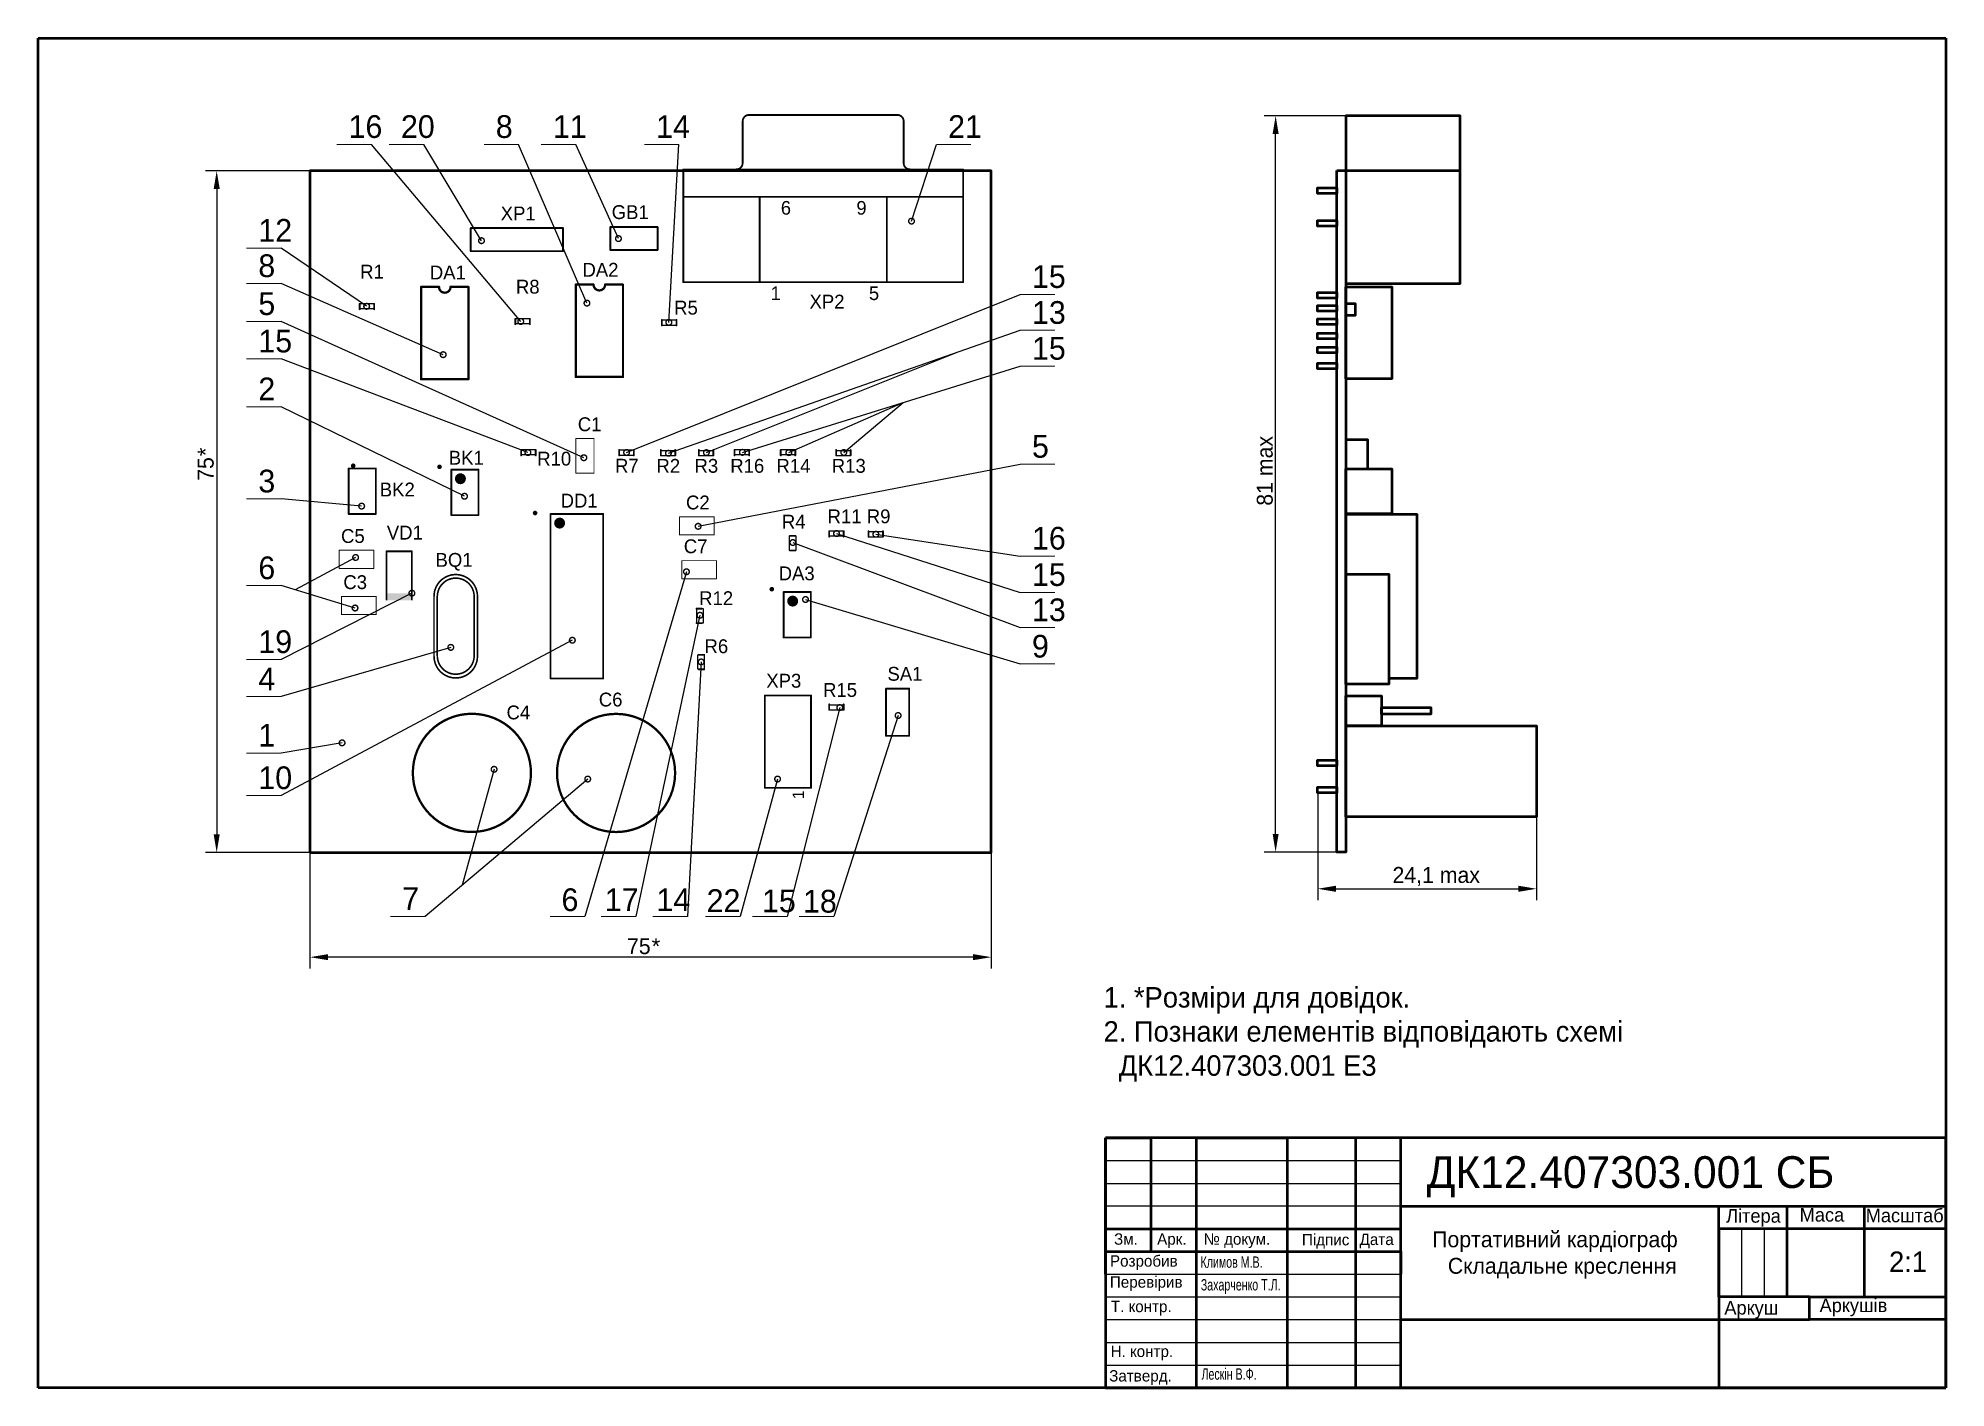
# Model space of a CAD drawing. Extents: x 233 to 653, y 19 to 316.
import ezdxf

# ---------------------------------------------------------------- set-up
doc = ezdxf.new("R2010")
doc.units = 0
doc.header["$MEASUREMENT"] = 0
doc.layers.get('0').update_dxf_attribs({"linetype": 'CONTINUOUS'})
doc.layers.get('Defpoints').update_dxf_attribs({"linetype": 'CONTINUOUS'})
for name, color, linetype, lineweight in [('K', 250, 'CONTINUOUS', 100), ('Layer1', 7, 'CONTINUOUS', 50), ('Рамка', 7, 'CONTINUOUS', 50), ('Рамка2', 7, 'CONTINUOUS', 25)]:
    doc.layers.add(name, color=color, linetype=linetype, lineweight=lineweight)
doc.layers.add('rozmiru', color=82, linetype='CONTINUOUS')
doc.layers.add('TOPOVERLAY', color=250, linetype='CONTINUOUS')
doc.styles.add('style1', font='452826.ttf')
doc.styles.add('Гост', font='452826.ttf')
doc.styles.add('стиль1', font='452826.ttf')
doc.styles.add('стиль2', font='452826.ttf', dxfattribs={"width": 0.7})
doc.dimstyles.new('Copy(2) of ISO-25', dxfattribs={"dimtxt": 2.5, "dimasz": 2.5, "dimexe": 1.25, "dimexo": 0.625, "dimtad": 1, "dimtxsty": 'Standard', "dimcen": 2.5, "dimadec": 0, "dimazin": 0, "dimtfac": 1, "dimtmove": 0, "dimatfit": 3, "dimldrblk": 'DOTSMALL', "dimfxl": 1, "dimarcsym": 0})
doc.dimstyles.new('Гост', dxfattribs={"dimtxt": 5, "dimasz": 4, "dimexe": 2.5, "dimexo": 0, "dimtad": 1, "dimtoh": 1, "dimzin": 9, "dimtxsty": 'Гост', "dimcen": 2.5, "dimadec": 0, "dimazin": 0, "dimtfac": 1, "dimtmove": 0, "dimatfit": 3, "dimfxl": 1, "dimarcsym": 0})

msp = doc.modelspace()

# ---------------------------------------------------------------- texts
at = {"lineweight": 80, "insert": (538.74, 69.534), "char_height": 7, "attachment_point": 1, "style": 'стиль1'}
msp.add_mtext_dynamic_manual_height_columns('{\\C7;ДК12.407303.001 CБ}', width=109.48054, gutter_width=12.5, heights=[0], dxfattribs=at)
at = {"color": 0, "lineweight": 80, "attachment_point": 1}
for s, width, insert, char_height, style in [('Літера', 13.34732, (604.661, 57.902), 3, 'стиль1'), ('Маса', 13.34732, (620.861, 58.135), 3, 'стиль1'), ('Масштаб', 13.34732, (635.4, 57.987), 3, 'стиль1'), ('Зм.', 8.25946, (469.918, 52.559), 2.5, 'стиль1'), ('Арк.', 8.25946, (479.407, 52.559), 2.5, 'стиль1'), ('№ докум.', 17.13629, (489.636, 52.559), 2.5, 'стиль1'), ('Підпис', 8.25946, (511.282, 52.411), 2.5, 'стиль1'), ('Дата', 8.25946, (523.98, 52.485), 2.5, 'стиль1'), ('Розробив', 20, (469.018, 47.733), 2.5, 'стиль1'), ('Климов М.В.', 30.08194, (488.967, 47.469), 2.5, 'стиль2'), ('Перевірив', 20, (468.998, 43.097), 2.5, 'стиль1'), ('Захарченко Т.Л.', 42.02534, (489.023, 42.486), 2.5, 'стиль2'), ('Аркушів ', 22.1142, (625.254, 38.217), 3, 'стиль1'), ('Т. контр.', 20, (469.217, 37.718), 2.5, 'стиль1'), ('Аркуш ', 17.54769, (604.287, 37.676), 3, 'стиль1'), ('Н. контр.', 20, (469.172, 27.847), 2.5, 'стиль1'), ('Затверд.', 20, (468.848, 22.454), 2.5, 'стиль1'), ('Лескін В.Ф.', 42.02534, (489.175, 22.849), 2.5, 'стиль2')]:
    msp.add_mtext_dynamic_manual_height_columns(s, width=width, gutter_width=12.5, heights=[0], dxfattribs=dict(at, insert=insert, char_height=char_height, style=style))
at = {"layer": 'K', "insert": (640.548, 48.563), "char_height": 4.5, "attachment_point": 1, "style": 'стиль1'}
msp.add_mtext_dynamic_manual_height_columns('{\\C0;2:1}', width=16.25, gutter_width=12.5, heights=[0], dxfattribs=at)
at = {"layer": 'Layer1', "lineweight": 18, "insert": (467.609, 106.743), "char_height": 4.5, "attachment_point": 1, "style": 'style1'}
msp.add_mtext_dynamic_manual_height_columns('1. *Розміри для довідок.\\P2. Познаки елементів відповідають схемі \\P  ДК12{\\C0;.407303.001 Е3}', width=181.1394, gutter_width=12.5, heights=[0], dxfattribs=at)
at = {"layer": 'rozmiru', "lineweight": 50, "char_height": 5, "attachment_point": 1, "style": 'style1'}
for s, insert in [('{\\C0;16}', (301.391, 298.611)), ('{\\C0;20}', (312.925, 298.611)), ('{\\C0;8}', (333.802, 298.611)), ('{\\C0;11}', (346.375, 298.611)), ('{\\C0;14}', (369.098, 298.611)), ('{\\C0;21}', (433.388, 298.611)), ('{\\C0;12}', (281.526, 275.765)), ('{\\C0;8}', (281.526, 267.989)), ('{\\C0;15}', (451.852, 265.602)), ('{\\C0;5}', (281.526, 259.641)), ('{\\C0;13}', (451.852, 257.699)), ('{\\C0;15}', (281.526, 251.408)), ('{\\C0;15}', (451.852, 249.818)), ('{\\C0;2}', (281.526, 240.88)), ('{\\C0;5}', (451.852, 228.241)), ('{\\C0;3}', (281.526, 220.602)), ('{\\C0;16}', (451.852, 208.022)), ('{\\C0;6}', (281.526, 201.51)), ('{\\C0;15}', (451.852, 200.021)), ('{\\C0;13}', (451.852, 192.265)), ('{\\C0;19}', (281.526, 185.256)), ('{\\C0;9}', (451.852, 184.265)), ('{\\C0;4}', (281.526, 177.073)), ('{\\C0;1}', (281.526, 164.673)), ('{\\C0;10}', (281.526, 155.312)), ('{\\C0;7}', (313.198, 128.696)), ('{\\C0;6}', (348.272, 128.474)), ('{\\C0;17}', (357.798, 128.474)), ('{\\C0;14}', (369.171, 128.474)), ('{\\C0;22}', (380.222, 128.279)), ('{\\C0;15}', (392.421, 128.221)), ('{\\C0;18}', (401.441, 128.139))]:
    msp.add_mtext_dynamic_manual_height_columns(s, width=7.49914, gutter_width=12.5, heights=[0], dxfattribs=dict(at, insert=insert))
at = {"layer": 'Рамка', "lineweight": 80, "insert": (536.788, 52.996), "char_height": 4.5, "attachment_point": 1, "style": 'стиль1'}
msp.add_mtext_dynamic_manual_height_columns('\\pi3.1737;{\\H0.77778x;Портативний кардіограф\\P\\pi6.6169;\\H0.99999x;Складальне креслення }', width=61.48838, gutter_width=12.5, heights=[0], dxfattribs=at)
at = {"layer": 'Рамка2', "style": 'Гост'}
for s, p in [('XP1', (334.883, 275.468)), ('GB1', (359.323, 275.759)), ('R1', (303.951, 262.652)), ('DA1', (319.283, 262.468)), ('DA2', (352.883, 263.068)), ('R8', (338.241, 259.35)), ('R5', (373.077, 254.736)), ('XP2', (402.876, 256.068)), ('C1', (351.856, 229.082)), ('BK1', (323.459, 221.708)), ('R10', (342.929, 221.511)), ('R7', (360.054, 219.953)), ('R2', (369.172, 219.928)), ('R3', (377.554, 219.928)), ('R16', (385.428, 219.928)), ('R14', (395.588, 219.928)), ('R13', (407.78, 219.928)), ('BK2', (308.263, 214.711)), ('DD1', (348.083, 212.268)), ('C2', (375.683, 211.868)), ('R4', (396.793, 207.636)), ('R11', (406.847, 208.81)), ('R9', (415.483, 208.81)), ('C5', (299.735, 204.486)), ('VD1', (309.819, 205.231)), ('BQ1', (320.538, 199.229)), ('C7', (375.198, 202.226)), ('C3', (300.243, 194.326)), ('DA3', (396.083, 196.268)), ('R12', (378.575, 190.805)), ('R6', (379.756, 180.232)), ('SA1', (420.029, 174.159)), ('XP3', (393.359, 172.635)), ('R15', (405.856, 170.612)), ('C4', (336.167, 165.665)), ('C6', (356.484, 168.498))]:
    msp.add_text(s, height=3.048, dxfattribs=at).set_placement(p)

# ---------------------------------------------------------------- blocks, each defined once
blk = doc.blocks.new('SOIC_8CM_2')
at = {"layer": 'TOPOVERLAY'}
for points, const_width in [([(-2.67, 2.81, 1), (-2.93, 2.81, 1)], 0.25), ([(-2.99, 2.81, 1), (-2.86, 2.81, 1)], 0.125), ([(-2.74, 2.81, 1), (-2.61, 2.81, 1)], 0.125), ([(-1.55, 2.5, 1), (-1.45, 2.5, 1)], 0.1), ([(-1.55, 2.5, 1), (-1.45, 2.5, 1)], 0.1), ([(1.45, 2.5, 1), (1.55, 2.5, 1)], 0.1), ([(1.45, 2.5, 1), (1.55, 2.5, 1)], 0.1), ([(-0.2, 1.5, 1), (-0.8, 1.5, 1)], 0.6), ([(-0.95, 1.5, 1), (-0.65, 1.5, 1)], 0.3), ([(-0.35, 1.5, 1), (-0.05, 1.5, 1)], 0.3), ([(-1.55, -2.5, 1), (-1.45, -2.5, 1)], 0.1), ([(-1.55, -2.5, 1), (-1.45, -2.5, 1)], 0.1), ([(1.45, -2.5, 1), (1.55, -2.5, 1)], 0.1), ([(1.45, -2.5, 1), (1.55, -2.5, 1)], 0.1)]:
    blk.add_lwpolyline(points, format="xyb", close=True, dxfattribs=dict(at, const_width=const_width))
at = {"layer": 'TOPOVERLAY', "const_width": 0.2}
for points in [[(-1.5, 2.5), (1.5, 2.5)], [(-1.5, -2.5), (-1.5, 2.5)], [(1.5, -2.5), (1.5, 2.5)], [(-1.5, -2.5), (1.5, -2.5)]]:
    blk.add_lwpolyline(points, dxfattribs=at)
blk = doc.blocks.new('SOJ80P300X0_12M_3')
at = {"layer": 'TOPOVERLAY', "const_width": 0.2}
for points in [[(-1.5, 2.5), (1.5, 2.5)], [(-1.5, -2.5), (-1.5, 2.5)], [(1.5, -2.5), (1.5, 2.5)], [(-1.5, -2.5), (1.5, -2.5)]]:
    blk.add_lwpolyline(points, dxfattribs=at)
at = {"layer": 'TOPOVERLAY'}
for points, const_width in [([(-1.55, 2.5, 1), (-1.45, 2.5, 1)], 0.1), ([(-1.55, 2.5, 1), (-1.45, 2.5, 1)], 0.1), ([(-0.87, 2.8, 1), (-1.13, 2.8, 1)], 0.25), ([(-1.19, 2.8, 1), (-1.06, 2.8, 1)], 0.125), ([(-0.94, 2.8, 1), (-0.81, 2.8, 1)], 0.125), ([(1.45, 2.5, 1), (1.55, 2.5, 1)], 0.1), ([(1.45, 2.5, 1), (1.55, 2.5, 1)], 0.1), ([(-1.55, -2.5, 1), (-1.45, -2.5, 1)], 0.1), ([(-1.55, -2.5, 1), (-1.45, -2.5, 1)], 0.1), ([(1.45, -2.5, 1), (1.55, -2.5, 1)], 0.1), ([(1.45, -2.5, 1), (1.55, -2.5, 1)], 0.1)]:
    blk.add_lwpolyline(points, format="xyb", close=True, dxfattribs=dict(at, const_width=const_width))
blk = doc.blocks.new('HC49S_4')
at = {"layer": 'TOPOVERLAY', "const_width": 0.178}
for points in [[(-3.3, -2.39, -0.999759), (-3.3, 2.39)], [(-3.25, -2.03, -0.999491), (-3.24, 2.03)], [(3.28, 2.03, -0.999491), (3.26, -2.03)], [(3.3, 2.39, -0.999756), (3.3, -2.39)]]:
    blk.add_lwpolyline(points, format="xyb", dxfattribs=at)
for points in [[(-3.3, 2.39), (3.29, 2.39)], [(-3.24, 2.03), (3.28, 2.03)], [(-3.25, -2.03), (3.26, -2.03)], [(-3.3, -2.39), (3.29, -2.39)]]:
    blk.add_lwpolyline(points, dxfattribs=at)
at = {"layer": 'TOPOVERLAY', "const_width": 0.0889}
for points in [[(-3.35, 2.39, 1), (-3.26, 2.39, 1)], [(-3.35, 2.39, 1), (-3.26, 2.39, 1)], [(-3.28, 2.03, 1), (-3.19, 2.03, 1)], [(-3.28, 2.03, 1), (-3.19, 2.03, 1)], [(3.23, 2.03, 1), (3.32, 2.03, 1)], [(3.23, 2.03, 1), (3.32, 2.03, 1)], [(3.24, 2.39, 1), (3.33, 2.39, 1)], [(3.26, 2.39, 1), (3.35, 2.39, 1)], [(-3.3, -2.03, 1), (-3.21, -2.03, 1)], [(-3.3, -2.03, 1), (-3.21, -2.03, 1)], [(3.22, -2.03, 1), (3.31, -2.03, 1)], [(3.22, -2.03, 1), (3.31, -2.03, 1)], [(-3.35, -2.39, 1), (-3.26, -2.39, 1)], [(-3.35, -2.39, 1), (-3.26, -2.39, 1)], [(3.24, -2.39, 1), (3.33, -2.39, 1)], [(3.26, -2.39, 1), (3.35, -2.39, 1)]]:
    blk.add_lwpolyline(points, format="xyb", close=True, dxfattribs=at)
blk = doc.blocks.new('C0805_5')
at = {"layer": 'TOPOVERLAY', "const_width": 0.1}
for points in [[(-1.9, 1), (1.91, 1)], [(-1.9, 1), (-1.9, 0.9)], [(-1.9, 0.9), (-1.9, -1)], [(1.91, 1), (1.91, -1)], [(-1.9, -1), (1.91, -1)]]:
    blk.add_lwpolyline(points, dxfattribs=at)
at = {"layer": 'TOPOVERLAY', "const_width": 0.05}
for points in [[(-1.93, 1, 1), (-1.88, 1, 1)], [(-1.93, 1, 1), (-1.88, 1, 1)], [(-1.93, 0.9, 1), (-1.88, 0.9, 1)], [(-1.93, 0.9, 1), (-1.88, 0.9, 1)], [(1.88, 1, 1), (1.93, 1, 1)], [(1.88, 1, 1), (1.93, 1, 1)], [(-1.93, -1, 1), (-1.88, -1, 1)], [(-1.93, -1, 1), (-1.88, -1, 1)], [(1.88, -1, 1), (1.93, -1, 1)], [(1.88, -1, 1), (1.93, -1, 1)]]:
    blk.add_lwpolyline(points, format="xyb", close=True, dxfattribs=at)
blk = doc.blocks.new('C0805_6')
at = {"layer": 'TOPOVERLAY', "const_width": 0.1}
for points in [[(1.91, 1), (-1.9, 1)], [(-1.9, 1), (-1.9, 0.9)], [(-1.9, 0.9), (-1.9, -1)], [(1.91, 1), (1.91, -1)], [(1.91, -1), (-1.9, -1)]]:
    blk.add_lwpolyline(points, dxfattribs=at)
at = {"layer": 'TOPOVERLAY', "const_width": 0.05}
for points in [[(-1.93, 1, 1), (-1.88, 1, 1)], [(-1.93, 1, 1), (-1.88, 1, 1)], [(-1.93, 0.9, 1), (-1.88, 0.9, 1)], [(-1.93, 0.9, 1), (-1.88, 0.9, 1)], [(1.88, 1, 1), (1.93, 1, 1)], [(1.88, 1, 1), (1.93, 1, 1)], [(-1.93, -1, 1), (-1.88, -1, 1)], [(-1.93, -1, 1), (-1.88, -1, 1)], [(1.88, -1, 1), (1.93, -1, 1)], [(1.88, -1, 1), (1.93, -1, 1)]]:
    blk.add_lwpolyline(points, format="xyb", close=True, dxfattribs=at)
blk = doc.blocks.new('C0805_7')
at = {"layer": 'TOPOVERLAY', "const_width": 0.1}
for points in [[(1.91, 1), (-1.9, 1)], [(-1.9, 1), (-1.9, 0.9)], [(-1.9, 0.9), (-1.9, -1)], [(1.91, 1), (1.91, -1)], [(1.91, -1), (-1.9, -1)]]:
    blk.add_lwpolyline(points, dxfattribs=at)
at = {"layer": 'TOPOVERLAY', "const_width": 0.05}
for points in [[(-1.93, 1, 1), (-1.88, 1, 1)], [(-1.93, 1, 1), (-1.88, 1, 1)], [(-1.93, 0.9, 1), (-1.88, 0.9, 1)], [(-1.93, 0.9, 1), (-1.88, 0.9, 1)], [(1.88, 1, 1), (1.93, 1, 1)], [(1.88, 1, 1), (1.93, 1, 1)], [(-1.93, -1, 1), (-1.88, -1, 1)], [(-1.93, -1, 1), (-1.88, -1, 1)], [(1.88, -1, 1), (1.93, -1, 1)], [(1.88, -1, 1), (1.93, -1, 1)]]:
    blk.add_lwpolyline(points, format="xyb", close=True, dxfattribs=at)
blk = doc.blocks.new('LZ_12_26_1000_______25___8')
at = {"layer": 'TOPOVERLAY'}
for points, const_width in [([(6.5, 0, 1), (-6.5, 0, 1)], 0.254), ([(-6.56, 0, 1), (-6.44, 0, 1)], 0.127), ([(6.44, 0, 1), (6.56, 0, 1)], 0.127)]:
    blk.add_lwpolyline(points, format="xyb", close=True, dxfattribs=dict(at, const_width=const_width))
blk = doc.blocks.new('C0805_9')
at = {"layer": 'TOPOVERLAY', "const_width": 0.1}
for points in [[(1.91, 1), (-1.9, 1)], [(-1.9, 1), (-1.9, 0.9)], [(-1.9, 0.9), (-1.9, -1)], [(1.91, 1), (1.91, -1)], [(1.91, -1), (-1.9, -1)]]:
    blk.add_lwpolyline(points, dxfattribs=at)
at = {"layer": 'TOPOVERLAY', "const_width": 0.05}
for points in [[(-1.93, 1, 1), (-1.88, 1, 1)], [(-1.93, 1, 1), (-1.88, 1, 1)], [(-1.93, 0.9, 1), (-1.88, 0.9, 1)], [(-1.93, 0.9, 1), (-1.88, 0.9, 1)], [(1.88, 1, 1), (1.93, 1, 1)], [(1.88, 1, 1), (1.93, 1, 1)], [(-1.93, -1, 1), (-1.88, -1, 1)], [(-1.93, -1, 1), (-1.88, -1, 1)], [(1.88, -1, 1), (1.93, -1, 1)], [(1.88, -1, 1), (1.93, -1, 1)]]:
    blk.add_lwpolyline(points, format="xyb", close=True, dxfattribs=at)
blk = doc.blocks.new('LZ_12_26_1000_______25___9')
at = {"layer": 'TOPOVERLAY'}
for points, const_width in [([(6.5, 0, 1), (-6.5, 0, 1)], 0.254), ([(-6.56, 0, 1), (-6.44, 0, 1)], 0.127), ([(6.44, 0, 1), (6.56, 0, 1)], 0.127)]:
    blk.add_lwpolyline(points, format="xyb", close=True, dxfattribs=dict(at, const_width=const_width))
blk = doc.blocks.new('C0805_11')
at = {"layer": 'TOPOVERLAY', "const_width": 0.1}
for points in [[(-1.9, 1), (1.91, 1)], [(-1.9, 0.9), (-1.9, 1)], [(-1.9, -1), (-1.9, 0.9)], [(1.91, -1), (1.91, 1)], [(-1.9, -1), (1.91, -1)]]:
    blk.add_lwpolyline(points, dxfattribs=at)
at = {"layer": 'TOPOVERLAY', "const_width": 0.05}
for points in [[(-1.93, 1, 1), (-1.88, 1, 1)], [(-1.93, 1, 1), (-1.88, 1, 1)], [(-1.93, 0.9, 1), (-1.88, 0.9, 1)], [(-1.93, 0.9, 1), (-1.88, 0.9, 1)], [(1.88, 1, 1), (1.93, 1, 1)], [(1.88, 1, 1), (1.93, 1, 1)], [(-1.93, -1, 1), (-1.88, -1, 1)], [(-1.93, -1, 1), (-1.88, -1, 1)], [(1.88, -1, 1), (1.93, -1, 1)], [(1.88, -1, 1), (1.93, -1, 1)]]:
    blk.add_lwpolyline(points, format="xyb", close=True, dxfattribs=at)
blk = doc.blocks.new('PDIP8_12')
at = {"layer": 'TOPOVERLAY', "const_width": 0.254}
for points in [[(1.52, -8.89), (1.52, 1.27)], [(1.52, 1.27), (3.49, 1.27)], [(4.76, 1.27), (6.73, 1.27)], [(6.73, -8.89), (6.73, 1.27)], [(1.52, -8.89), (6.73, -8.89)]]:
    blk.add_lwpolyline(points, dxfattribs=at)
at = {"layer": 'TOPOVERLAY', "const_width": 0.127}
for points in [[(1.46, 1.27, 1), (1.59, 1.27, 1)], [(1.46, 1.27, 1), (1.59, 1.27, 1)], [(3.43, 1.27, 1), (3.56, 1.27, 1)], [(3.43, 1.27, 1), (3.56, 1.27, 1)], [(4.7, 1.27, 1), (4.83, 1.27, 1)], [(4.7, 1.27, 1), (4.83, 1.27, 1)], [(6.67, 1.27, 1), (6.79, 1.27, 1)], [(6.67, 1.27, 1), (6.79, 1.27, 1)], [(1.46, -8.89, 1), (1.59, -8.89, 1)], [(1.46, -8.89, 1), (1.59, -8.89, 1)], [(6.67, -8.89, 1), (6.79, -8.89, 1)], [(6.67, -8.89, 1), (6.79, -8.89, 1)]]:
    blk.add_lwpolyline(points, format="xyb", close=True, dxfattribs=at)
at = {"layer": 'TOPOVERLAY', "const_width": 0.254}
blk.add_lwpolyline([(4.76, 1.27, -1), (3.49, 1.27)], format="xyb", dxfattribs=at)
blk = doc.blocks.new('PDIP8_13')
at = {"layer": 'TOPOVERLAY', "const_width": 0.254}
for points in [[(1.52, -8.89), (1.52, 1.27)], [(1.52, 1.27), (3.49, 1.27)], [(4.76, 1.27), (6.73, 1.27)], [(6.73, -8.89), (6.73, 1.27)], [(1.52, -8.89), (6.73, -8.89)]]:
    blk.add_lwpolyline(points, dxfattribs=at)
at = {"layer": 'TOPOVERLAY', "const_width": 0.127}
for points in [[(1.46, 1.27, 1), (1.59, 1.27, 1)], [(1.46, 1.27, 1), (1.59, 1.27, 1)], [(3.43, 1.27, 1), (3.56, 1.27, 1)], [(3.43, 1.27, 1), (3.56, 1.27, 1)], [(4.7, 1.27, 1), (4.83, 1.27, 1)], [(4.7, 1.27, 1), (4.83, 1.27, 1)], [(6.67, 1.27, 1), (6.79, 1.27, 1)], [(6.67, 1.27, 1), (6.79, 1.27, 1)], [(1.46, -8.89, 1), (1.59, -8.89, 1)], [(1.46, -8.89, 1), (1.59, -8.89, 1)], [(6.67, -8.89, 1), (6.79, -8.89, 1)], [(6.67, -8.89, 1), (6.79, -8.89, 1)]]:
    blk.add_lwpolyline(points, format="xyb", close=True, dxfattribs=at)
at = {"layer": 'TOPOVERLAY', "const_width": 0.254}
blk.add_lwpolyline([(4.76, 1.27, -1), (3.49, 1.27)], format="xyb", dxfattribs=at)
blk = doc.blocks.new('SOIC_8CM_14')
at = {"layer": 'TOPOVERLAY'}
for points, const_width in [([(-2.67, 2.81, 1), (-2.93, 2.81, 1)], 0.25), ([(-2.99, 2.81, 1), (-2.86, 2.81, 1)], 0.125), ([(-2.74, 2.81, 1), (-2.61, 2.81, 1)], 0.125), ([(-1.55, 2.5, 1), (-1.45, 2.5, 1)], 0.1), ([(-1.55, 2.5, 1), (-1.45, 2.5, 1)], 0.1), ([(1.45, 2.5, 1), (1.55, 2.5, 1)], 0.1), ([(1.45, 2.5, 1), (1.55, 2.5, 1)], 0.1), ([(-0.2, 1.5, 1), (-0.8, 1.5, 1)], 0.6), ([(-0.95, 1.5, 1), (-0.65, 1.5, 1)], 0.3), ([(-0.35, 1.5, 1), (-0.05, 1.5, 1)], 0.3), ([(-1.55, -2.5, 1), (-1.45, -2.5, 1)], 0.1), ([(-1.55, -2.5, 1), (-1.45, -2.5, 1)], 0.1), ([(1.45, -2.5, 1), (1.55, -2.5, 1)], 0.1), ([(1.45, -2.5, 1), (1.55, -2.5, 1)], 0.1)]:
    blk.add_lwpolyline(points, format="xyb", close=True, dxfattribs=dict(at, const_width=const_width))
at = {"layer": 'TOPOVERLAY', "const_width": 0.2}
for points in [[(-1.5, 2.5), (1.5, 2.5)], [(-1.5, -2.5), (-1.5, 2.5)], [(1.5, -2.5), (1.5, 2.5)], [(-1.5, -2.5), (1.5, -2.5)]]:
    blk.add_lwpolyline(points, dxfattribs=at)
blk = doc.blocks.new('SOIC_SO28_M_15')
at = {"layer": 'TOPOVERLAY'}
for points, const_width in [([(-4.47, 9.16, 1), (-4.72, 9.16, 1)], 0.25), ([(-4.79, 9.16, 1), (-4.66, 9.16, 1)], 0.125), ([(-4.54, 9.16, 1), (-4.41, 9.16, 1)], 0.125), ([(-2.95, 9.05, 1), (-2.85, 9.05, 1)], 0.1), ([(-2.95, 9.05, 1), (-2.85, 9.05, 1)], 0.1), ([(-1.6, 8.05, 1), (-2.2, 8.05, 1)], 0.6), ([(2.85, 9.05, 1), (2.95, 9.05, 1)], 0.1), ([(2.85, 9.05, 1), (2.95, 9.05, 1)], 0.1), ([(-2.35, 8.05, 1), (-2.05, 8.05, 1)], 0.3), ([(-1.75, 8.05, 1), (-1.45, 8.05, 1)], 0.3), ([(-2.95, -9.05, 1), (-2.85, -9.05, 1)], 0.1), ([(-2.95, -9.05, 1), (-2.85, -9.05, 1)], 0.1), ([(2.85, -9.05, 1), (2.95, -9.05, 1)], 0.1), ([(2.85, -9.05, 1), (2.95, -9.05, 1)], 0.1)]:
    blk.add_lwpolyline(points, format="xyb", close=True, dxfattribs=dict(at, const_width=const_width))
at = {"layer": 'TOPOVERLAY', "const_width": 0.2}
for points in [[(-2.9, -9.05), (-2.9, 9.05)], [(-2.9, 9.05), (2.9, 9.05)], [(2.9, -9.05), (2.9, 9.05)], [(-2.9, -9.05), (2.9, -9.05)]]:
    blk.add_lwpolyline(points, dxfattribs=at)
blk = doc.blocks.new('B______16')
at = {"layer": 'TOPOVERLAY', "const_width": 0.2}
for points in [[(-4.95, -2.29), (-4.95, 0.25)], [(-4.95, 0.25), (0.25, 0.25)], [(0.25, -2.29), (0.25, 0.25)], [(-4.95, -2.29), (0.25, -2.29)]]:
    blk.add_lwpolyline(points, dxfattribs=at)
at = {"layer": 'TOPOVERLAY', "const_width": 0.1}
for points in [[(-5, 0.25, 1), (-4.9, 0.25, 1)], [(-5, 0.25, 1), (-4.9, 0.25, 1)], [(0.2, 0.25, 1), (0.3, 0.25, 1)], [(0.2, 0.25, 1), (0.3, 0.25, 1)], [(-5, -2.29, 1), (-4.9, -2.29, 1)], [(-5, -2.29, 1), (-4.9, -2.29, 1)], [(0.2, -2.29, 1), (0.3, -2.29, 1)], [(0.2, -2.29, 1), (0.3, -2.29, 1)]]:
    blk.add_lwpolyline(points, format="xyb", close=True, dxfattribs=at)
blk = doc.blocks.new('1206_17')
at = {"layer": 'TOPOVERLAY', "const_width": 0.2}
for points in [[(0.3, 0.8), (-0.3, 0.8)], [(0.3, -0.8), (-0.3, -0.8)]]:
    blk.add_lwpolyline(points, dxfattribs=at)
at = {"layer": 'TOPOVERLAY', "const_width": 0.1}
for points in [[(-0.35, 0.8, 1), (-0.25, 0.8, 1)], [(0.25, 0.8, 1), (0.35, 0.8, 1)], [(-0.35, -0.8, 1), (-0.25, -0.8, 1)], [(0.25, -0.8, 1), (0.35, -0.8, 1)]]:
    blk.add_lwpolyline(points, format="xyb", close=True, dxfattribs=at)
blk = doc.blocks.new('1206_18')
at = {"layer": 'TOPOVERLAY', "const_width": 0.2}
for points in [[(-0.3, 0.8), (0.3, 0.8)], [(-0.3, -0.8), (0.3, -0.8)]]:
    blk.add_lwpolyline(points, dxfattribs=at)
at = {"layer": 'TOPOVERLAY', "const_width": 0.1}
for points in [[(-0.35, 0.8, 1), (-0.25, 0.8, 1)], [(0.25, 0.8, 1), (0.35, 0.8, 1)], [(-0.35, -0.8, 1), (-0.25, -0.8, 1)], [(0.25, -0.8, 1), (0.35, -0.8, 1)]]:
    blk.add_lwpolyline(points, format="xyb", close=True, dxfattribs=at)
blk = doc.blocks.new('1206_19')
at = {"layer": 'TOPOVERLAY', "const_width": 0.2}
for points in [[(-0.3, 0.8), (0.3, 0.8)], [(-0.3, -0.8), (0.3, -0.8)]]:
    blk.add_lwpolyline(points, dxfattribs=at)
at = {"layer": 'TOPOVERLAY', "const_width": 0.1}
for points in [[(-0.35, 0.8, 1), (-0.25, 0.8, 1)], [(0.25, 0.8, 1), (0.35, 0.8, 1)], [(-0.35, -0.8, 1), (-0.25, -0.8, 1)], [(0.25, -0.8, 1), (0.35, -0.8, 1)]]:
    blk.add_lwpolyline(points, format="xyb", close=True, dxfattribs=at)
blk = doc.blocks.new('1206_20')
at = {"layer": 'TOPOVERLAY', "const_width": 0.2}
for points in [[(0.3, 0.8), (-0.3, 0.8)], [(0.3, -0.8), (-0.3, -0.8)]]:
    blk.add_lwpolyline(points, dxfattribs=at)
at = {"layer": 'TOPOVERLAY', "const_width": 0.1}
for points in [[(-0.35, 0.8, 1), (-0.25, 0.8, 1)], [(0.25, 0.8, 1), (0.35, 0.8, 1)], [(-0.35, -0.8, 1), (-0.25, -0.8, 1)], [(0.25, -0.8, 1), (0.35, -0.8, 1)]]:
    blk.add_lwpolyline(points, format="xyb", close=True, dxfattribs=at)
blk = doc.blocks.new('1206_21')
at = {"layer": 'TOPOVERLAY', "const_width": 0.2}
for points in [[(-0.3, 0.8), (0.3, 0.8)], [(-0.3, -0.8), (0.3, -0.8)]]:
    blk.add_lwpolyline(points, dxfattribs=at)
at = {"layer": 'TOPOVERLAY', "const_width": 0.1}
for points in [[(-0.35, 0.8, 1), (-0.25, 0.8, 1)], [(0.25, 0.8, 1), (0.35, 0.8, 1)], [(-0.35, -0.8, 1), (-0.25, -0.8, 1)], [(0.25, -0.8, 1), (0.35, -0.8, 1)]]:
    blk.add_lwpolyline(points, format="xyb", close=True, dxfattribs=at)
blk = doc.blocks.new('1206_22')
at = {"layer": 'TOPOVERLAY', "const_width": 0.2}
for points in [[(0.3, 0.8), (-0.3, 0.8)], [(0.3, -0.8), (-0.3, -0.8)]]:
    blk.add_lwpolyline(points, dxfattribs=at)
at = {"layer": 'TOPOVERLAY', "const_width": 0.1}
for points in [[(-0.35, 0.8, 1), (-0.25, 0.8, 1)], [(0.25, 0.8, 1), (0.35, 0.8, 1)], [(-0.35, -0.8, 1), (-0.25, -0.8, 1)], [(0.25, -0.8, 1), (0.35, -0.8, 1)]]:
    blk.add_lwpolyline(points, format="xyb", close=True, dxfattribs=at)
blk = doc.blocks.new('1206_23')
at = {"layer": 'TOPOVERLAY', "const_width": 0.2}
for points in [[(0.3, 0.8), (-0.3, 0.8)], [(0.3, -0.8), (-0.3, -0.8)]]:
    blk.add_lwpolyline(points, dxfattribs=at)
at = {"layer": 'TOPOVERLAY', "const_width": 0.1}
for points in [[(-0.35, 0.8, 1), (-0.25, 0.8, 1)], [(0.25, 0.8, 1), (0.35, 0.8, 1)], [(-0.35, -0.8, 1), (-0.25, -0.8, 1)], [(0.25, -0.8, 1), (0.35, -0.8, 1)]]:
    blk.add_lwpolyline(points, format="xyb", close=True, dxfattribs=at)
blk = doc.blocks.new('1206_24')
at = {"layer": 'TOPOVERLAY', "const_width": 0.2}
for points in [[(0.3, 0.8), (-0.3, 0.8)], [(0.3, -0.8), (-0.3, -0.8)]]:
    blk.add_lwpolyline(points, dxfattribs=at)
at = {"layer": 'TOPOVERLAY', "const_width": 0.1}
for points in [[(-0.35, 0.8, 1), (-0.25, 0.8, 1)], [(0.25, 0.8, 1), (0.35, 0.8, 1)], [(-0.35, -0.8, 1), (-0.25, -0.8, 1)], [(0.25, -0.8, 1), (0.35, -0.8, 1)]]:
    blk.add_lwpolyline(points, format="xyb", close=True, dxfattribs=at)
blk = doc.blocks.new('1206_25')
at = {"layer": 'TOPOVERLAY', "const_width": 0.2}
for points in [[(-0.3, 0.8), (0.3, 0.8)], [(-0.3, -0.8), (0.3, -0.8)]]:
    blk.add_lwpolyline(points, dxfattribs=at)
at = {"layer": 'TOPOVERLAY', "const_width": 0.1}
for points in [[(-0.35, 0.8, 1), (-0.25, 0.8, 1)], [(0.25, 0.8, 1), (0.35, 0.8, 1)], [(-0.35, -0.8, 1), (-0.25, -0.8, 1)], [(0.25, -0.8, 1), (0.35, -0.8, 1)]]:
    blk.add_lwpolyline(points, format="xyb", close=True, dxfattribs=at)
blk = doc.blocks.new('1206_26')
at = {"layer": 'TOPOVERLAY', "const_width": 0.2}
for points in [[(0.3, 0.8), (-0.3, 0.8)], [(0.3, -0.8), (-0.3, -0.8)]]:
    blk.add_lwpolyline(points, dxfattribs=at)
at = {"layer": 'TOPOVERLAY', "const_width": 0.1}
for points in [[(-0.35, 0.8, 1), (-0.25, 0.8, 1)], [(0.25, 0.8, 1), (0.35, 0.8, 1)], [(-0.35, -0.8, 1), (-0.25, -0.8, 1)], [(0.25, -0.8, 1), (0.35, -0.8, 1)]]:
    blk.add_lwpolyline(points, format="xyb", close=True, dxfattribs=at)
blk = doc.blocks.new('1206_27')
at = {"layer": 'TOPOVERLAY', "const_width": 0.2}
for points in [[(-0.3, 0.8), (0.3, 0.8)], [(-0.3, -0.8), (0.3, -0.8)]]:
    blk.add_lwpolyline(points, dxfattribs=at)
at = {"layer": 'TOPOVERLAY', "const_width": 0.1}
for points in [[(-0.35, 0.8, 1), (-0.25, 0.8, 1)], [(0.25, 0.8, 1), (0.35, 0.8, 1)], [(-0.35, -0.8, 1), (-0.25, -0.8, 1)], [(0.25, -0.8, 1), (0.35, -0.8, 1)]]:
    blk.add_lwpolyline(points, format="xyb", close=True, dxfattribs=at)
blk = doc.blocks.new('1206_28')
at = {"layer": 'TOPOVERLAY', "const_width": 0.2}
for points in [[(-0.3, 0.8), (0.3, 0.8)], [(-0.3, -0.8), (0.3, -0.8)]]:
    blk.add_lwpolyline(points, dxfattribs=at)
at = {"layer": 'TOPOVERLAY', "const_width": 0.1}
for points in [[(-0.35, 0.8, 1), (-0.25, 0.8, 1)], [(0.25, 0.8, 1), (0.35, 0.8, 1)], [(-0.35, -0.8, 1), (-0.25, -0.8, 1)], [(0.25, -0.8, 1), (0.35, -0.8, 1)]]:
    blk.add_lwpolyline(points, format="xyb", close=True, dxfattribs=at)
blk = doc.blocks.new('1206_29')
at = {"layer": 'TOPOVERLAY', "const_width": 0.2}
for points in [[(-0.3, 0.8), (0.3, 0.8)], [(-0.3, -0.8), (0.3, -0.8)]]:
    blk.add_lwpolyline(points, dxfattribs=at)
at = {"layer": 'TOPOVERLAY', "const_width": 0.1}
for points in [[(-0.35, 0.8, 1), (-0.25, 0.8, 1)], [(0.25, 0.8, 1), (0.35, 0.8, 1)], [(-0.35, -0.8, 1), (-0.25, -0.8, 1)], [(0.25, -0.8, 1), (0.35, -0.8, 1)]]:
    blk.add_lwpolyline(points, format="xyb", close=True, dxfattribs=at)
blk = doc.blocks.new('1206_30')
at = {"layer": 'TOPOVERLAY', "const_width": 0.2}
for points in [[(-0.3, 0.8), (0.3, 0.8)], [(-0.3, -0.8), (0.3, -0.8)]]:
    blk.add_lwpolyline(points, dxfattribs=at)
at = {"layer": 'TOPOVERLAY', "const_width": 0.1}
for points in [[(-0.35, 0.8, 1), (-0.25, 0.8, 1)], [(0.25, 0.8, 1), (0.35, 0.8, 1)], [(-0.35, -0.8, 1), (-0.25, -0.8, 1)], [(0.25, -0.8, 1), (0.35, -0.8, 1)]]:
    blk.add_lwpolyline(points, format="xyb", close=True, dxfattribs=at)
blk = doc.blocks.new('1206_31')
at = {"layer": 'TOPOVERLAY', "const_width": 0.2}
for points in [[(-0.3, 0.8), (0.3, 0.8)], [(-0.3, -0.8), (0.3, -0.8)]]:
    blk.add_lwpolyline(points, dxfattribs=at)
at = {"layer": 'TOPOVERLAY', "const_width": 0.1}
for points in [[(-0.35, 0.8, 1), (-0.25, 0.8, 1)], [(0.25, 0.8, 1), (0.35, 0.8, 1)], [(-0.35, -0.8, 1), (-0.25, -0.8, 1)], [(0.25, -0.8, 1), (0.35, -0.8, 1)]]:
    blk.add_lwpolyline(points, format="xyb", close=True, dxfattribs=at)
blk = doc.blocks.new('1206_32')
at = {"layer": 'TOPOVERLAY', "const_width": 0.2}
for points in [[(-0.3, 0.8), (0.3, 0.8)], [(-0.3, -0.8), (0.3, -0.8)]]:
    blk.add_lwpolyline(points, dxfattribs=at)
at = {"layer": 'TOPOVERLAY', "const_width": 0.1}
for points in [[(-0.35, 0.8, 1), (-0.25, 0.8, 1)], [(0.25, 0.8, 1), (0.35, 0.8, 1)], [(-0.35, -0.8, 1), (-0.25, -0.8, 1)], [(0.25, -0.8, 1), (0.35, -0.8, 1)]]:
    blk.add_lwpolyline(points, format="xyb", close=True, dxfattribs=at)
blk = doc.blocks.new('B______33')
at = {"layer": 'TOPOVERLAY', "const_width": 0.2}
for points in [[(-4.95, -2.29), (-4.95, 0.25)], [(0.25, 0.25), (-4.95, 0.25)], [(0.25, -2.29), (0.25, 0.25)], [(0.25, -2.29), (-4.95, -2.29)]]:
    blk.add_lwpolyline(points, dxfattribs=at)
at = {"layer": 'TOPOVERLAY', "const_width": 0.1}
for points in [[(-5, 0.25, 1), (-4.9, 0.25, 1)], [(-5, 0.25, 1), (-4.9, 0.25, 1)], [(0.2, 0.25, 1), (0.3, 0.25, 1)], [(0.2, 0.25, 1), (0.3, 0.25, 1)], [(-5, -2.29, 1), (-4.9, -2.29, 1)], [(-5, -2.29, 1), (-4.9, -2.29, 1)], [(0.2, -2.29, 1), (0.3, -2.29, 1)], [(0.2, -2.29, 1), (0.3, -2.29, 1)]]:
    blk.add_lwpolyline(points, format="xyb", close=True, dxfattribs=at)
blk = doc.blocks.new('DO_41_34')
at = {"layer": 'TOPOVERLAY', "const_width": 0.2}
for points in [[(-2.65, -1.4), (-2.65, 1.4)], [(2.65, 1.4), (-2.65, 1.4)], [(2.65, -1.4), (-2.65, -1.4)]]:
    blk.add_lwpolyline(points, dxfattribs=at)
at = {"layer": 'TOPOVERLAY', "const_width": 0.1}
for points in [[(-2.7, 1.4, 1), (-2.6, 1.4, 1)], [(-2.7, 1.4, 1), (-2.6, 1.4, 1)], [(2.6, 1.4, 1), (2.7, 1.4, 1)], [(-2.7, -1.4, 1), (-2.6, -1.4, 1)], [(-2.7, -1.4, 1), (-2.6, -1.4, 1)], [(2.6, -1.4, 1), (2.7, -1.4, 1)]]:
    blk.add_lwpolyline(points, format="xyb", close=True, dxfattribs=at)
at = {"layer": 'TOPOVERLAY'}
blk.add_solid([(1.95, -1.4), (2.75, -1.4), (1.95, 1.4), (2.75, 1.4)], dxfattribs=at)
blk = doc.blocks.new('HDR1X4___WA_35')
at = {"layer": 'TOPOVERLAY', "const_width": 0.2}
for points in [[(8.89, 1.27), (-1.27, 1.27)], [(-1.27, 1.27), (-1.27, -1.27)], [(8.89, 1.27), (8.89, -1.27)], [(8.89, -1.27), (-1.27, -1.27)]]:
    blk.add_lwpolyline(points, dxfattribs=at)
at = {"layer": 'TOPOVERLAY', "const_width": 0.1}
for points in [[(-1.32, 1.27, 1), (-1.22, 1.27, 1)], [(-1.32, 1.27, 1), (-1.22, 1.27, 1)], [(8.84, 1.27, 1), (8.94, 1.27, 1)], [(8.84, 1.27, 1), (8.94, 1.27, 1)], [(-1.32, -1.27, 1), (-1.22, -1.27, 1)], [(-1.32, -1.27, 1), (-1.22, -1.27, 1)], [(8.84, -1.27, 1), (8.94, -1.27, 1)], [(8.84, -1.27, 1), (8.94, -1.27, 1)]]:
    blk.add_lwpolyline(points, format="xyb", close=True, dxfattribs=at)
blk = doc.blocks.new('HDR2X4_____________36')
at = {"layer": 'TOPOVERLAY', "const_width": 0.2}
for points in [[(-1.27, 3.81), (-1.27, -1.27)], [(-1.27, 3.81), (8.89, 3.81)], [(8.89, 3.81), (8.89, -1.27)], [(-1.27, -1.27), (8.89, -1.27)]]:
    blk.add_lwpolyline(points, dxfattribs=at)
at = {"layer": 'TOPOVERLAY', "const_width": 0.1}
for points in [[(-1.32, 3.81, 1), (-1.22, 3.81, 1)], [(-1.32, 3.81, 1), (-1.22, 3.81, 1)], [(8.84, 3.81, 1), (8.94, 3.81, 1)], [(8.84, 3.81, 1), (8.94, 3.81, 1)], [(-1.32, -1.27, 1), (-1.22, -1.27, 1)], [(-1.32, -1.27, 1), (-1.22, -1.27, 1)], [(8.84, -1.27, 1), (8.94, -1.27, 1)], [(8.84, -1.27, 1), (8.94, -1.27, 1)]]:
    blk.add_lwpolyline(points, format="xyb", close=True, dxfattribs=at)
at = {"layer": 'TOPOVERLAY'}
blk.add_text('1', height=1.27, dxfattribs=at).set_placement((-2.5, -0.5))
blk = doc.blocks.new('*D87')
at = {"color": 0, "linetype": 'Continuous', "lineweight": -2, "transparency": 16777216}
for p, q in [((292.88, 136.37), (292.88, 110.83)), ((442.88, 136.37), (442.88, 110.83)), ((438.88, 113.33), (296.88, 113.33))]:
    blk.add_line(p, q, dxfattribs=at)
at = {"color": 0, "linetype": 'Continuous', "lineweight": 50, "transparency": 16777216}
for points in [[(296.88, 114), (296.88, 112.67), (292.88, 113.33)], [(438.88, 114), (438.88, 112.67), (442.88, 113.33)]]:
    blk.add_solid(points, dxfattribs=at)
at = {"layer": 'Defpoints', "color": 0, "linetype": 'Continuous', "lineweight": 50, "transparency": 16777216}
for p in [(292.88, 136.37), (442.88, 136.37), (292.88, 113.33)]:
    blk.add_point(p, dxfattribs=at)
at = {"color": 0, "linetype": 'Continuous', "transparency": 16777216, "insert": (366.25, 115.73), "char_height": 5, "attachment_point": 5, "style": 'Гост'}
blk.add_mtext('{\\H0.7x;75\\fArial|b0|i1|c204|p34;*}', dxfattribs=at)
blk = doc.blocks.new('*D88')
at = {"color": 0, "linetype": 'Continuous', "lineweight": -2, "transparency": 16777216}
for p, q in [((292.88, 286.37), (269.86, 286.37)), ((272.36, 282.37), (272.36, 140.37)), ((292.88, 136.37), (269.86, 136.37))]:
    blk.add_line(p, q, dxfattribs=at)
at = {"color": 0, "linetype": 'Continuous', "lineweight": 50, "transparency": 16777216}
for points in [[(271.69, 282.37), (273.03, 282.37), (272.36, 286.37)], [(271.69, 140.37), (273.03, 140.37), (272.36, 136.37)]]:
    blk.add_solid(points, dxfattribs=at)
at = {"layer": 'Defpoints', "color": 0, "linetype": 'Continuous', "lineweight": 50, "transparency": 16777216}
for p in [(292.88, 286.37), (272.36, 136.37), (292.88, 136.37)]:
    blk.add_point(p, dxfattribs=at)
at = {"color": 0, "linetype": 'Continuous', "transparency": 16777216, "insert": (269.96, 221.71), "char_height": 5, "attachment_point": 5, "rotation": 90, "style": 'Гост'}
blk.add_mtext('{\\H0.7x;75\\fArial|b0|i1|c204|p34;*}', dxfattribs=at)
blk = doc.blocks.new('_DotSmall')
at = {"color": 0, "linetype": 'ByBlock', "const_width": 0.5}
blk.add_lwpolyline([(-0.0625, 0, 1), (0.0625, 0, 1)], format="xyb", close=True, dxfattribs=at)
blk = doc.blocks.new('*D89')
at = {"color": 0, "linetype": 'Continuous', "lineweight": -2, "transparency": 16777216}
for p, q in [((514.75, 149.53), (514.75, 125.88)), ((562.93, 144.22), (562.93, 125.88)), ((518.75, 128.38), (558.93, 128.38))]:
    blk.add_line(p, q, dxfattribs=at)
at = {"color": 0, "linetype": 'Continuous', "lineweight": 50, "transparency": 16777216}
for points in [[(518.75, 129.05), (518.75, 127.71), (514.75, 128.38)], [(558.93, 129.05), (558.93, 127.71), (562.93, 128.38)]]:
    blk.add_solid(points, dxfattribs=at)
at = {"layer": 'Defpoints', "color": 0, "linetype": 'Continuous', "lineweight": 50, "transparency": 16777216}
for p in [(514.75, 149.53), (562.93, 144.22), (562.93, 128.38)]:
    blk.add_point(p, dxfattribs=at)
at = {"color": 0, "linetype": 'Continuous', "transparency": 16777216, "insert": (540.85, 131.1), "char_height": 5, "attachment_point": 5, "style": 'Гост'}
blk.add_mtext('{\\H0.7x;24,1 max}', dxfattribs=at)
blk = doc.blocks.new('*D90')
at = {"color": 0, "linetype": 'Continuous', "lineweight": -2, "transparency": 16777216}
for p, q in [((520.93, 298.47), (502.99, 298.47)), ((505.49, 140.47), (505.49, 294.47)), ((518.93, 136.47), (502.99, 136.47))]:
    blk.add_line(p, q, dxfattribs=at)
at = {"color": 0, "linetype": 'Continuous', "lineweight": 50, "transparency": 16777216}
for points in [[(504.83, 294.47), (506.16, 294.47), (505.49, 298.47)], [(504.83, 140.47), (506.16, 140.47), (505.49, 136.47)]]:
    blk.add_solid(points, dxfattribs=at)
at = {"layer": 'Defpoints', "color": 0, "linetype": 'Continuous', "lineweight": 50, "transparency": 16777216}
for p in [(505.49, 298.47), (520.93, 298.47), (518.93, 136.47)]:
    blk.add_point(p, dxfattribs=at)
at = {"color": 0, "linetype": 'Continuous', "transparency": 16777216, "insert": (503.12, 220.35), "char_height": 5, "attachment_point": 5, "rotation": 90, "style": 'Гост'}
blk.add_mtext('{\\H0.7x;81 max}', dxfattribs=at)
blk = doc.blocks.new('COM______36')
at = {"layer": 'TOPOVERLAY', "const_width": 0.2}
for points in [[(-8.86, 5.31, -0.414214), (-8.17, 6)], [(8.16, 6, -0.414214), (8.86, 5.31)], [(-8.87, 0.7, -0.414214), (-9.56, 0.01)], [(9.56, 0.01, -0.414214), (8.86, 0.7)]]:
    blk.add_lwpolyline(points, format="xyb", dxfattribs=at)
at = {"layer": 'TOPOVERLAY', "const_width": 0.1}
for points in [[(-8.91, 5.31, 1), (-8.81, 5.31, 1)], [(-8.92, 5.3, 1), (-8.82, 5.3, 1)], [(-8.22, 6, 1), (-8.12, 6, 1)], [(-8.22, 6, 1), (-8.12, 6, 1)], [(8.11, 6, 1), (8.21, 6, 1)], [(8.11, 6, 1), (8.21, 6, 1)], [(8.81, 5.31, 1), (8.91, 5.31, 1)], [(8.81, 5.3, 1), (8.91, 5.3, 1)], [(-15.45, 0, 1), (-15.35, 0, 1)], [(-15.45, 0, 1), (-15.35, 0, 1)], [(-9.61, 0.01, 1), (-9.51, 0.01, 1)], [(-8.92, 0.7, 1), (-8.82, 0.7, 1)], [(-8.92, 0.7, 1), (-8.82, 0.7, 1)], [(8.81, 0.7, 1), (8.91, 0.7, 1)], [(8.81, 0.7, 1), (8.91, 0.7, 1)], [(9.51, 0.01, 1), (9.61, 0.01, 1)], [(15.35, 0, 1), (15.45, 0, 1)], [(15.35, 0, 1), (15.45, 0, 1)], [(-15.45, -3, 1), (-15.35, -3, 1)], [(-7.05, -3, 1), (-6.95, -3, 1)], [(6.95, -3, 1), (7.05, -3, 1)], [(15.35, -3, 1), (15.45, -3, 1)], [(-15.45, -12.4, 1), (-15.35, -12.4, 1)], [(-15.45, -12.4, 1), (-15.35, -12.4, 1)], [(-7.05, -12.4, 1), (-6.95, -12.4, 1)], [(6.95, -12.4, 1), (7.05, -12.4, 1)], [(15.35, -12.4, 1), (15.45, -12.4, 1)], [(15.35, -12.4, 1), (15.45, -12.4, 1)]]:
    blk.add_lwpolyline(points, format="xyb", close=True, dxfattribs=at)
at = {"layer": 'TOPOVERLAY', "const_width": 0.2}
for points in [[(-8.87, 0.7), (-8.87, 5.3)], [(-8.17, 6), (8.16, 6)], [(8.86, 0.7), (8.86, 5.3)], [(-15.4, 0), (15.4, 0)], [(-15.4, -12.4), (-15.4, 0)], [(15.4, -12.4), (15.4, 0)], [(-15.4, -3), (15.4, -3)], [(-7, -12.4), (-7, -3)], [(7, -12.4), (7, -3)], [(-15.4, -12.4), (15.4, -12.4)]]:
    blk.add_lwpolyline(points, dxfattribs=at)
at = {"layer": 'TOPOVERLAY'}
for s, p in [('6', (-4.66, -4.97)), ('9', (3.66, -4.97)), ('1', (-5.79, -14.37)), ('5', (5.04, -14.37))]:
    blk.add_text(s, height=1.5, rotation=360, dxfattribs=at).set_placement(p)

# ---------------------------------------------------------------- dimensions: what is measured, and where the dimension line sits
at = {"linetype": 'Continuous'}
for base, p1, p2, text, picture, middle in [((505.492, 298.468), (518.934, 136.468), (520.934, 298.468), '{\\H0.7x;81 max}', '*D90', (505.492, 220.348)), ((272.361, 136.368), (292.883, 286.368), (292.883, 136.368), '{\\H0.7x;75\\fArial|b0|i1|c204|p34;*}', '*D88', (272.361, 221.71))]:
    dim = msp.add_linear_dim(base=base, p1=p1, p2=p2, angle=90, text=text, dimstyle='Гост', dxfattribs=at)
    dim.commit()
    dim.dimension.update_dxf_attribs({"geometry": picture, "text_midpoint": middle, "dimtype": 160})
for base, p1, p2, text, picture, middle in [((562.934, 128.38), (514.746, 149.531), (562.934, 144.217), '{\\H0.7x;24,1 max}', '*D89', (540.848, 128.38)), ((292.883, 113.335), (442.883, 136.368), (292.883, 136.368), '{\\H0.7x;75\\fArial|b0|i1|c204|p34;*}', '*D87', (366.254, 113.335))]:
    dim = msp.add_linear_dim(base=base, p1=p1, p2=p2, text=text, dimstyle='Гост', dxfattribs=at)
    dim.commit()
    dim.dimension.update_dxf_attribs({"geometry": picture, "text_midpoint": middle, "dimtype": 160})

# ---------------------------------------------------------------- linework, layer by layer
at = {"linetype": 'Continuous', "lineweight": 50}
msp.add_line((520.934, 286.468), (546.134, 286.468), dxfattribs=at)
for points in [[(520.934, 261.568), (546.134, 261.568), (546.134, 298.468), (520.934, 298.468)], [(292.883, 136.368), (442.883, 136.368), (442.883, 286.368), (292.883, 286.368)], [(518.934, 286.468), (520.934, 286.468), (520.934, 136.468), (518.934, 136.468)], [(518.934, 281.354), (514.746, 281.354), (514.746, 282.598), (518.934, 282.598)], [(518.934, 274.182), (514.746, 274.182), (514.746, 275.425), (518.934, 275.425)], [(520.934, 260.824), (531.06, 260.824), (531.06, 240.631), (520.934, 240.631)], [(518.934, 258.386), (514.746, 258.386), (514.746, 259.63), (518.934, 259.63)], [(518.934, 255.523), (514.746, 255.523), (514.746, 256.766), (518.934, 256.766)], [(520.934, 257.206), (522.995, 257.206), (522.995, 254.533), (520.934, 254.533)], [(518.934, 252.534), (514.746, 252.534), (514.746, 253.778), (518.934, 253.778)], [(518.934, 249.421), (514.746, 249.421), (514.746, 250.665), (518.934, 250.665)], [(518.934, 246.309), (514.746, 246.309), (514.746, 247.552), (518.934, 247.552)], [(518.934, 242.822), (514.746, 242.822), (514.746, 244.066), (518.934, 244.066)], [(520.934, 220.766), (525.782, 220.766), (525.782, 227.179), (520.934, 227.179)], [(520.934, 220.766), (531.06, 220.766), (531.06, 210.866), (520.934, 210.866)], [(520.934, 197.63), (530.423, 197.63), (530.423, 173.434), (520.934, 173.434)], [(520.934, 170.808), (528.799, 170.808), (528.799, 164.217), (520.934, 164.217)], [(528.799, 168.245), (539.69, 168.245), (539.69, 166.834), (528.799, 166.834)], [(520.934, 164.217), (562.934, 164.217), (562.934, 144.217), (520.934, 144.217)], [(518.934, 155.429), (514.746, 155.429), (514.746, 156.673), (518.934, 156.673)], [(518.934, 149.531), (514.746, 149.531), (514.746, 150.775), (518.934, 150.775)]]:
    msp.add_lwpolyline(points, close=True, dxfattribs=at)
msp.add_lwpolyline([(520.934, 174.652), (520.934, 210.852), (536.575, 210.852), (536.575, 174.652), (530.423, 174.652)], dxfattribs=at)
at = {"layer": 'Layer1', "lineweight": 18}
for p, q in [((306.421, 292.197), (298.799, 292.197)), ((317.955, 292.197), (310.334, 292.197)), ((338.832, 292.197), (331.211, 292.197)), ((351.405, 292.197), (343.784, 292.197)), ((374.128, 292.197), (366.507, 292.197)), ((438.418, 292.197), (430.797, 292.197)), ((286.556, 269.352), (278.935, 269.352)), ((286.556, 261.576), (278.935, 261.576)), ((456.882, 259.188), (449.26, 259.188)), ((286.556, 253.228), (278.935, 253.228)), ((456.882, 251.285), (449.26, 251.285)), ((286.556, 244.994), (278.935, 244.994)), ((456.882, 243.404), (449.26, 243.404)), ((286.556, 234.466), (278.935, 234.466)), ((456.882, 221.828), (449.26, 221.828)), ((286.556, 214.189), (278.935, 214.189)), ((456.882, 201.608), (449.26, 201.608)), ((286.556, 195.096), (278.935, 195.096)), ((456.882, 193.607), (449.26, 193.607)), ((456.882, 185.852), (449.26, 185.852)), ((286.556, 178.843), (278.935, 178.843)), ((456.882, 177.851), (449.26, 177.851)), ((286.556, 170.659), (278.935, 170.659)), ((286.556, 158.26), (278.935, 158.26)), ((286.556, 148.899), (278.935, 148.899)), ((318.228, 122.282), (310.607, 122.282)), ((353.382, 122.282), (345.76, 122.282)), ((364.605, 122.282), (356.984, 122.282)), ((375.978, 122.282), (368.357, 122.282)), ((387.615, 122.282), (379.993, 122.282)), ((397.925, 122.282), (390.304, 122.282)), ((408.236, 122.282), (400.615, 122.282))]:
    msp.add_line(p, q, dxfattribs=at)
at = {"layer": 'Рамка'}
for p, q in [((233.048, 18.563), (233.048, 315.563)), ((233.048, 315.563), (653.048, 315.563)), ((653.048, 315.563), (653.048, 18.563)), ((468.048, 73.563), (468.048, 18.563)), ((653.048, 73.563), (468.048, 73.563)), ((468.048, 48.563), (468.048, 73.563)), ((468.048, 73.563), (478.048, 73.563)), ((478.048, 73.563), (478.048, 48.563)), ((478.048, 73.563), (478.048, 48.563)), ((488.048, 18.563), (488.048, 73.563)), ((488.048, 73.563), (508.048, 73.563)), ((508.048, 73.563), (508.048, 18.563)), ((523.048, 73.563), (523.048, 18.563)), ((533.048, 73.563), (523.048, 73.563)), ((533.048, 18.563), (533.048, 73.563)), ((653.048, 18.563), (653.048, 73.563)), ((653.048, 58.563), (653.048, 73.563)), ((468.048, 58.563), (468.048, 48.563)), ((533.048, 58.563), (653.048, 58.563)), ((603.048, 53.563), (603.048, 58.563)), ((603.048, 58.563), (618.048, 58.563)), ((603.048, 38.563), (603.048, 58.563)), ((618.048, 58.563), (653.048, 58.563)), ((618.048, 58.563), (618.048, 53.563)), ((635.048, 58.563), (635.048, 38.563)), ((653.048, 58.563), (653.048, 53.563)), ((468.048, 53.563), (533.048, 53.563)), ((653.048, 53.563), (603.048, 53.563)), ((603.048, 53.563), (603.048, 38.563)), ((618.048, 53.563), (618.048, 38.563)), ((468.048, 43.563), (468.048, 48.563)), ((468.048, 48.563), (533.048, 48.563)), ((533.048, 48.563), (533.048, 43.563)), ((623.048, 38.563), (603.048, 38.563)), ((603.048, 38.563), (603.048, 33.563)), ((623.048, 33.563), (623.048, 38.563)), ((623.048, 38.563), (653.048, 38.563)), ((653.048, 38.563), (653.048, 33.563)), ((533.048, 33.563), (603.048, 33.563)), ((533.048, 18.563), (533.048, 33.563)), ((603.048, 33.563), (623.048, 33.563)), ((603.048, 33.563), (603.048, 18.563)), ((653.048, 33.563), (623.048, 33.563)), ((653.048, 18.563), (233.048, 18.563)), ((233.048, 18.563), (233.048, 18.563)), ((468.048, 18.563), (653.048, 18.563)), ((508.048, 18.563), (488.048, 18.563)), ((523.048, 18.563), (533.048, 18.563)), ((603.048, 18.563), (533.048, 18.563))]:
    msp.add_line(p, q, dxfattribs=at)
at = {"layer": 'Рамка2'}
for p, q in [((468.048, 68.563), (533.048, 68.563)), ((468.048, 63.563), (533.048, 63.563)), ((533.048, 58.563), (468.048, 58.563)), ((608.048, 53.563), (608.048, 38.563)), ((613.048, 53.563), (613.048, 38.563)), ((468.048, 43.563), (533.048, 43.563)), ((468.048, 38.563), (533.048, 38.563)), ((468.048, 33.563), (533.048, 33.563)), ((468.048, 28.563), (533.048, 28.563)), ((468.048, 23.563), (533.048, 23.563))]:
    msp.add_line(p, q, dxfattribs=at)
at = {"layer": 'Рамка2', "linetype": 'Continuous'}
for points in [[(303.825, 257.206), (307.025, 257.206), (307.025, 256.006), (303.825, 256.006)], [(338.115, 253.904), (341.315, 253.904), (341.315, 252.704), (338.115, 252.704)], [(370.373, 253.55), (373.573, 253.55), (373.573, 252.35), (370.373, 252.35)], [(339.385, 225.049), (342.585, 225.049), (342.585, 223.849), (339.385, 223.849)], [(360.975, 224.949), (364.175, 224.949), (364.175, 223.749), (360.975, 223.749)], [(370.119, 224.849), (373.319, 224.849), (373.319, 223.649), (370.119, 223.649)], [(378.501, 224.849), (381.701, 224.849), (381.701, 223.649), (378.501, 223.649)], [(386.375, 225.049), (389.575, 225.049), (389.575, 223.849), (386.375, 223.849)], [(396.535, 225.049), (399.735, 225.049), (399.735, 223.849), (396.535, 223.849)], [(408.727, 224.849), (411.927, 224.849), (411.927, 223.649), (408.727, 223.649)], [(398.451, 206.036), (399.851, 206.036), (399.851, 202.836), (398.451, 202.836)], [(407.203, 207.168), (410.403, 207.168), (410.403, 205.968), (407.203, 205.968)], [(415.839, 206.968), (419.039, 206.968), (419.039, 205.768), (415.839, 205.768)], [(378.077, 190.034), (379.477, 190.034), (379.477, 186.834), (378.077, 186.834)], [(378.277, 179.874), (379.677, 179.874), (379.677, 176.674), (378.277, 176.674)], [(407.203, 168.868), (410.403, 168.868), (410.403, 167.668), (407.203, 167.668)]]:
    msp.add_lwpolyline(points, close=True, dxfattribs=at)

# ---------------------------------------------------------------- block references
at = {"layer": 'Рамка2', "xscale": 2, "yscale": 2, "zscale": 2}
for name, p in [('COM______36', (405.883, 286.668)), ('B______16', (368.925, 273.524)), ('PDIP8_12', (314.315, 258.284)), ('PDIP8_13', (348.351, 258.792)), ('SOJ80P300X0_12M_3', (304.409, 215.866)), ('SOIC_8CM_2', (327.015, 215.612)), ('SOIC_SO28_M_15', (351.653, 192.752)), ('C0805_11', (378.577, 198.594)), ('SOIC_8CM_14', (400.167, 188.688)), ('1206_28', (378.577, 188.434)), ('LZ_12_26_1000_______25___8', (328.539, 153.89))]:
    msp.add_blockref(name, p, dxfattribs=at)
for name, p, rotation in [('HDR1X4___WA_35', (346.065, 271.238), 180), ('1206_17', (305.425, 256.506), 270), ('1206_24', (339.715, 253.204), 270), ('1206_21', (371.973, 252.95), 90), ('C0805_5', (353.431, 223.646), 90), ('1206_26', (340.985, 224.349), 270), ('1206_23', (362.575, 224.349), 270), ('1206_18', (371.719, 224.349), 90), ('1206_19', (380.101, 224.349), 90), ('1206_32', (387.975, 224.349), 90), ('1206_30', (398.135, 224.349), 90), ('1206_29', (410.327, 224.349), 90), ('C0805_6', (378.069, 208.246), 180), ('1206_20', (399.151, 204.436), 180), ('1206_27', (408.803, 206.468), 90), ('1206_25', (417.439, 206.468), 90), ('C0805_9', (303.139, 200.88), 180), ('DO_41_34', (312.537, 197.324), 270), ('HC49S_4', (324.983, 186.148), 90), ('C0805_7', (303.647, 190.72), 180), ('1206_22', (379.085, 178.274), 180), ('B______33', (424.297, 162.526), 270), ('HDR2X4_____________36', (400.675, 153.128), 90), ('1206_31', (408.803, 168.368), 90), ('LZ_12_26_1000_______25___9', (360.283, 153.868), 180)]:
    msp.add_blockref(name, p, dxfattribs=dict(at, rotation=rotation))

msp.set_redraw_order([(e.dxf.handle, doc.entitydb.next_handle()) for e in msp.query("TEXT MTEXT ATTDEF DIMENSION ARC_DIMENSION")])  # texts and dimensions are drawn at this point

# ---------------------------------------------------------------- leaders
at = {"layer": 'Рамка2'}
for points in [[(339.297, 253.218), (306.421, 292.197)], [(330.652, 270.999), (317.955, 292.197)], [(353.871, 257.262), (338.832, 292.197)], [(360.802, 271.461), (351.405, 292.197)], [(371.909, 253.022), (374.128, 292.197)], [(425.33, 275.305), (430.797, 292.197)], [(305.368, 256.555), (286.556, 269.352)], [(322.216, 245.914), (286.556, 261.576)], [(362.599, 224.403), (449.26, 259.188)], [(353.19, 223.233), (286.556, 253.228)], [(371.8, 224.217), (449.26, 251.285)], [(340.874, 224.373), (286.556, 244.994)], [(380.167, 224.358), (435.253, 246.39)], [(388.107, 224.423), (449.26, 243.404)], [(398.319, 224.359), (423.483, 235.403)], [(410.428, 224.389), (423.483, 235.403)], [(326.915, 214.758), (286.556, 234.466)], [(378.355, 208.145), (449.26, 221.828)], [(304.267, 212.594), (286.556, 214.189)], [(408.818, 206.555), (449.26, 193.607)], [(417.48, 206.391), (449.26, 201.608)], [(302.941, 201.287), (289.608, 194.171)], [(399.205, 204.575), (449.26, 185.852)], [(375.776, 198.146), (353.382, 122.282)], [(302.813, 190.167), (286.556, 195.096)], [(315.33, 193.427), (286.556, 178.843)], [(378.751, 188.566), (364.605, 122.282)], [(401.989, 192.039), (449.26, 177.851)], [(350.653, 183.066), (286.556, 148.899)], [(323.891, 181.504), (286.556, 170.659)], [(379.012, 178.304), (375.978, 122.282)], [(409.532, 168.255), (397.925, 122.282)], [(422.379, 166.509), (408.236, 122.282)], [(299.963, 160.489), (286.556, 158.26)], [(333.422, 154.674), (326.404, 129.186)], [(354.043, 152.528), (318.228, 122.282)], [(395.842, 152.528), (387.615, 122.282)]]:
    msp.add_leader(points, dimstyle='Copy(2) of ISO-25', override={"dimgap": 0.625, "dimtad": 0}, dxfattribs=at)

doc.saveas('drawing.dxf')
